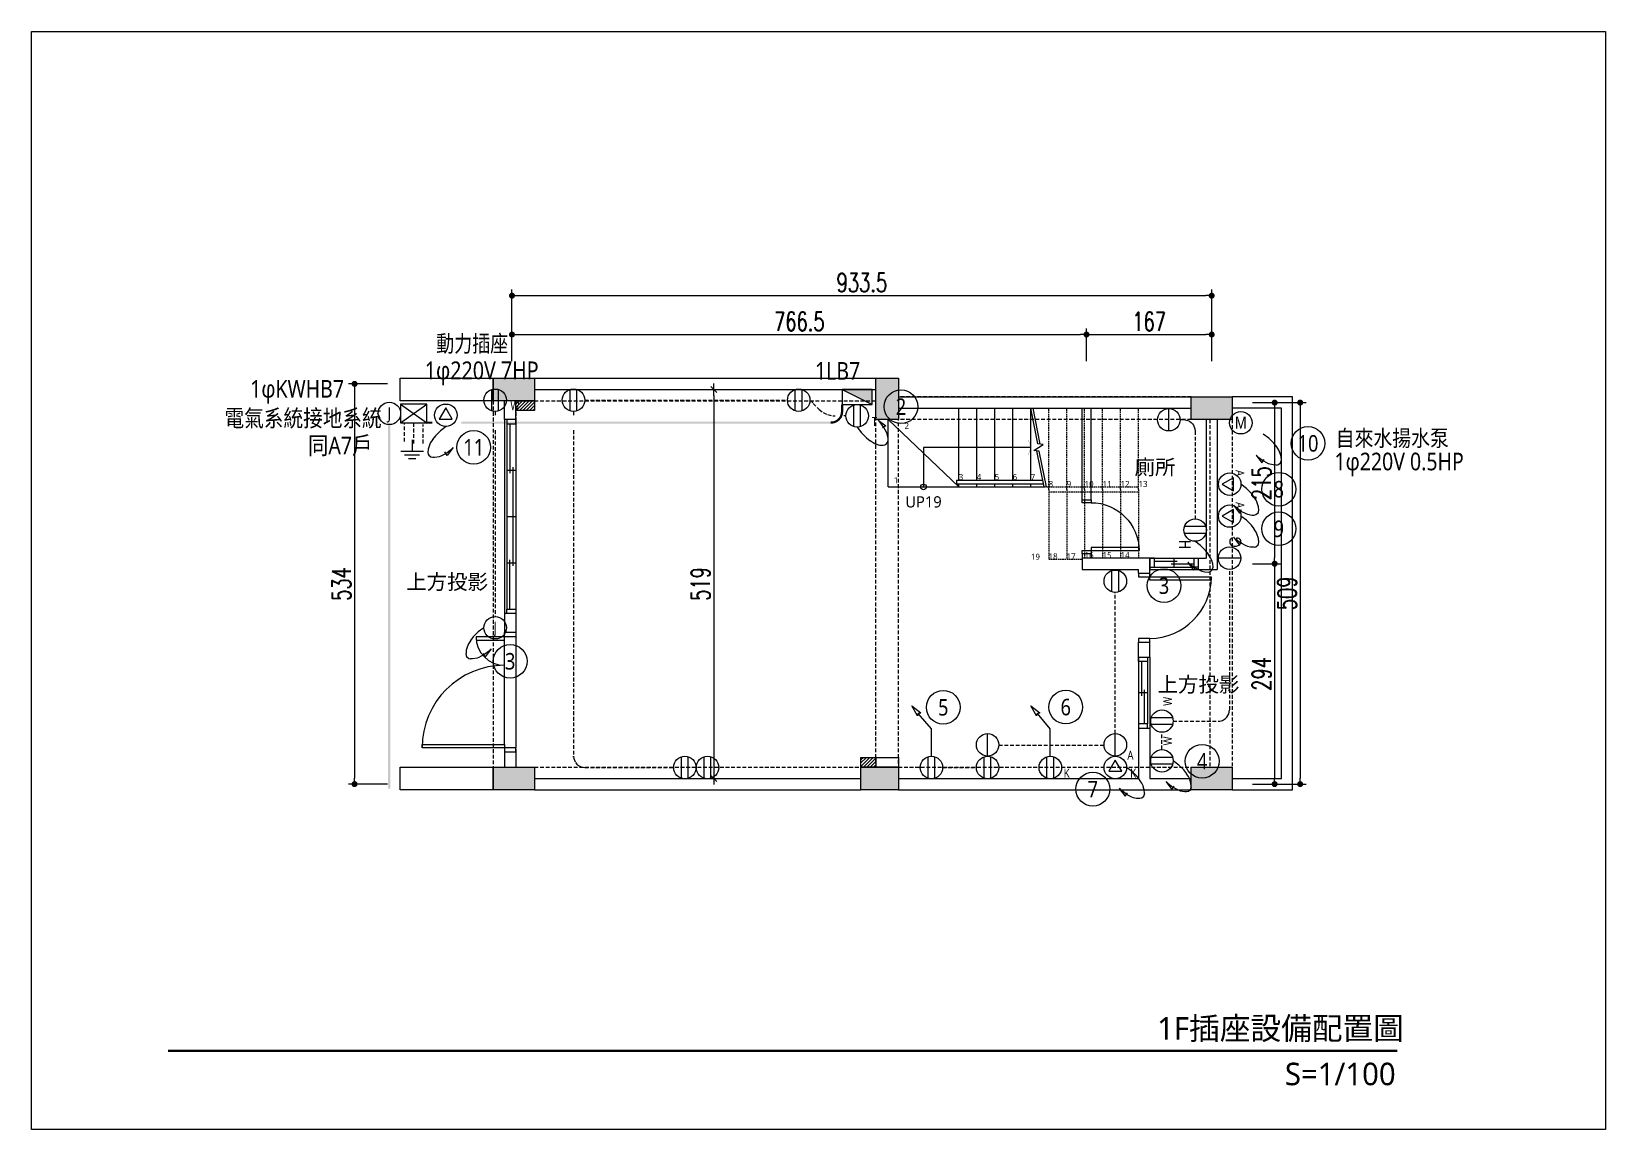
# Model space of a CAD drawing. Header units: inches. Extents: x 19 to 9919, y 324 to 1789.
# Drawn here: x 19 to 2119, y 324 to 1789 of the extents above; entities that cross this region are included whole.
import ezdxf
from ezdxf.enums import TextEntityAlignment as Align

# ---------------------------------------------------------------- set-up
doc = ezdxf.new("R2010")
doc.units = ezdxf.units.IN
doc.header["$LTSCALE"] = 20
doc.header["$MEASUREMENT"] = 0
doc.linetypes.add('11', pattern=[0.15, 0.1, -0.05])
doc.linetypes.add('HIDDEN', pattern=[0.375, 0.25, -0.125])
doc.layers.add('0_梁', color=30, linetype='HIDDEN', plot=False)
for name, color, linetype in [('17_柱', 6, 'Continuous'), ('19_RC牆', 4, 'Continuous'), ('20_裝飾構造物', 2, 'Continuous'), ('21_輕隔間牆', 65, 'Continuous'), ('22_平台、陽台、露台、室內階梯', 3, 'Continuous'), ('24_樑', 7, 'Continuous'), ('26_樓梯、扶手、車道', 3, 'Continuous'), ('31_門窗', 134, 'Continuous'), ('44_空間名稱', 1, 'Continuous'), ('46_文字', 1, 'Continuous'), ('50_其他尺寸', 7, 'Continuous'), ('56_wall 材料_HATCH', 251, 'Continuous'), ('80_截斷線', 7, 'Continuous'), ('DW_Frame', 2, 'Continuous'), ('E-幹線', 2, 'Continuous'), ('E-接地', 1, 'Continuous'), ('E-插座', 3, 'Continuous'), ('E-插座-分路配線', 5, 'Continuous'), ('E-插座-註記', 3, 'Continuous'), ('E-盤箱', 1, 'Continuous'), ('E-註記', 6, 'Continuous'), ('E-迴路編號', 6, 'Continuous')]:
    doc.layers.add(name, color=color, linetype=linetype)
doc.styles.add('CHT', font='msjh.ttc')
doc.styles.add('DimStyUse', font='romans.shx', dxfattribs={"width": 0.7})
doc.styles.get("Standard").update_dxf_attribs({"font": 'Arial.ttf'})
doc.styles.add('TG_NOTE_TEXT', font='simplex.shx', dxfattribs={"width": 0.75, "bigfont": 'chineset.shx'})
doc.styles.add('WJJ', font='')
doc.styles.get('WJJ').set_extended_font_data('Yu Gothic UI Light')
doc.dimstyles.new('DOTM', dxfattribs={"dimtxt": 25, "dimasz": 8, "dimexe": 8, "dimexo": 0.625, "dimgap": 5, "dimtad": 1, "dimdsep": 46, "dimtxsty": 'DimStyUse', "dimblk": 'DOT', "dimcen": 10, "dimdle": 8, "dimazin": 3, "dimtfac": 1, "dimtix": 1, "dimtmove": 2, "dimatfit": 3, "dimfxl": 10, "dimtolj": 1})
doc.dimstyles.new('SLASHM', dxfattribs={"dimtxt": 25, "dimasz": 12, "dimexe": 10, "dimexo": 0.625, "dimgap": 5, "dimtad": 1, "dimdec": 1, "dimdsep": 46, "dimtxsty": 'DimStyUse', "dimblk": 'SLASH', "dimcen": 10, "dimdle": 10, "dimadec": 1, "dimazin": 2, "dimtfac": 1, "dimtix": 1, "dimtmove": 2, "dimatfit": 2, "dimldrblk": 'SLASH', "dimfxl": 1, "dimtolj": 1})

msp = doc.modelspace()

# ---------------------------------------------------------------- texts
at = {"layer": '44_空間名稱', "style": 'WJJ'}
for p in [(573.796, 1054.346), (1576.237, 917.398)]:
    msp.add_text('上方投影', height=20, dxfattribs=at).set_placement(p, align=Align.MIDDLE_CENTER)
at = {"layer": '46_文字', "style": 'WJJ'}
for s, p in [('1F插座設備配置圖', (1521.162, 443.644)), ('S=1/100', (1691.582, 382.765))]:
    msp.add_text(s, height=30, dxfattribs=at).set_placement(p)
at = {"layer": 'E-插座-註記', "style": 'CHT', "width": 0.85}
for s, p in [('W', (664.366, 1289.126)), ('T', (1144.056, 1268.282)), ('K', (1400.298, 799.153)), ('K', (1489.094, 799.153))]:
    msp.add_text(s, height=11.7, dxfattribs=at).set_placement(p, align=Align.MIDDLE_CENTER)
for s, rotation, p in [('A', 270, (1631.528, 1199.496)), ('A', 270, (1631.528, 1156.697)), ('W', 90, (1535.089, 894.896)), ('W', 90, (1535.089, 842.091))]:
    msp.add_text(s, height=11.7, rotation=rotation, dxfattribs=at).set_placement(p, align=Align.MIDDLE_CENTER)
at = {"layer": 'E-註記', "style": 'CHT'}
for s, height, width, p in [('動力插座', 22.2, 0.793, (559.312, 1372.224)), ('1φ220V 7HP', 23.7, 0.85, (544.027, 1336.511)), ('1LB7', 23.5, 0.85, (1064.571, 1335.816)), ('1φKWHB7', 23.5, 0.85, (311.13, 1311.915)), ('電氣系統接地系統', 22.6, 0.85, (276.945, 1272.728)), ('自來水揚水泵', 21.7, 0.85, (1759.371, 1246.048)), ('同A7戶', 23.5, 0.85, (388.206, 1236.321)), ('1φ220V 0.5HP', 23.5, 0.85, (1757.703, 1214.921))]:
    msp.add_text(s, height=height, dxfattribs=dict(at, width=width)).set_placement(p, align=Align.MIDDLE_LEFT)
at = {"layer": 'E-註記', "style": 'CHT', "width": 0.85}
msp.add_text('A', height=11.7, dxfattribs=at).set_placement((1485.481, 823.054), align=Align.MIDDLE_CENTER)

# ---------------------------------------------------------------- blocks, each defined once
blk = doc.blocks.new('A$Cc6de7170')
at = {"layer": '56_wall 材料_HATCH'}
h = blk.add_hatch(color=256, dxfattribs=at)
h.dxf.hatch_style = 1
h.paths.add_polyline_path([(55, 549), (55, 519), (0, 519), (0, 549)])
h = blk.add_hatch(color=256, dxfattribs=at)
h.dxf.hatch_style = 1
h.paths.add_polyline_path([(540.5, 494), (510.5, 494), (510.5, 549), (540.5, 549)])
h = blk.add_hatch(color=256, dxfattribs=at)
h.dxf.hatch_style = 1
h.paths.add_polyline_path([(986, 524), (986, 494), (931, 494), (931, 524)])
h = blk.add_hatch(color=256, dxfattribs=at)
h.dxf.hatch_style = 1
h.paths.add_polyline_path([(55, 30), (55, 0), (0, 0), (0, 30)])
h = blk.add_hatch(color=256, dxfattribs=at)
h.dxf.hatch_style = 1
h.paths.add_polyline_path([(540.5, 30), (540.5, 0), (490.5, 0), (490.5, 30)])
h = blk.add_hatch(color=256, dxfattribs=at)
h.dxf.hatch_style = 1
h.paths.add_polyline_path([(986, 30), (986, 0), (931, 0), (931, 30)])
at = {"layer": '17_柱'}
for points in [[(55, 549), (55, 519), (0, 519), (0, 549)], [(540.5, 494), (510.5, 494), (510.5, 549), (540.5, 549)], [(986, 524), (986, 494), (931, 494), (931, 524)], [(55, 30), (55, 0), (0, 0), (0, 30)], [(540.5, 30), (540.5, 0), (490.5, 0), (490.5, 30)], [(986, 30), (986, 0), (931, 0), (931, 30)]]:
    blk.add_lwpolyline(points, close=True, dxfattribs=at)
blk = doc.blocks.new('_Dot')
at = {"color": 0, "linetype": 'ByBlock', "lineweight": -2}
blk.add_line((-0.5, 0), (-1, 0), dxfattribs=at)
at = {"color": 0, "linetype": 'ByBlock', "const_width": 0.5}
blk.add_lwpolyline([(-0.25, 0, 1), (0.25, 0, 1)], format="xyb", close=True, dxfattribs=at)
blk = doc.blocks.new('*D89')
at = {"layer": '50_其他尺寸', "color": 0, "lineweight": -2}
for p, q in [((1648.2, 1293.5), (1685.9, 1293.5)), ((1677.9, 1285.5), (1677.9, 1086.5)), ((1648.2, 1078.5), (1685.9, 1078.5))]:
    blk.add_line(p, q, dxfattribs=at)
at = {"layer": 'Defpoints', "color": 0}
for p in [(1648.2, 1293.5), (1648.2, 1078.5), (1677.9, 1078.5)]:
    blk.add_point(p, dxfattribs=at)
at = {"layer": '50_其他尺寸', "color": 0, "lineweight": -2, "xscale": 8, "yscale": 8, "zscale": 8}
for p, rotation in [((1677.9, 1293.5), 90), ((1677.9, 1078.5), 270)]:
    blk.add_blockref('_Dot', p, dxfattribs=dict(at, rotation=rotation))
at = {"layer": '50_其他尺寸', "color": 225, "insert": (1660.4, 1186), "char_height": 25, "attachment_point": 5, "rotation": 90, "style": 'DimStyUse'}
blk.add_mtext('\\A1;215', dxfattribs=at)
blk = doc.blocks.new('*D90')
at = {"layer": '50_其他尺寸', "color": 0, "lineweight": -2}
for p, q in [((1648.2, 1078.5), (1685.9, 1078.5)), ((1677.9, 1070.5), (1677.9, 792.5)), ((1648.2, 784.5), (1685.9, 784.5))]:
    blk.add_line(p, q, dxfattribs=at)
at = {"layer": 'Defpoints', "color": 0}
for p in [(1648.2, 1078.5), (1648.2, 784.5), (1677.9, 784.5)]:
    blk.add_point(p, dxfattribs=at)
at = {"layer": '50_其他尺寸', "color": 0, "lineweight": -2, "xscale": 8, "yscale": 8, "zscale": 8}
for p, rotation in [((1677.9, 1078.5), 90), ((1677.9, 784.5), 270)]:
    blk.add_blockref('_Dot', p, dxfattribs=dict(at, rotation=rotation))
at = {"layer": '50_其他尺寸', "color": 225, "insert": (1660.4, 931.5), "char_height": 25, "attachment_point": 5, "rotation": 90, "style": 'DimStyUse'}
blk.add_mtext('\\A1;294', dxfattribs=at)
blk = doc.blocks.new('*D91')
at = {"layer": '50_其他尺寸', "color": 0, "lineweight": -2}
for p, q in [((494.1, 1318.5), (442.4, 1318.5)), ((450.4, 1310.5), (450.4, 792.5)), ((494.1, 784.5), (442.4, 784.5))]:
    blk.add_line(p, q, dxfattribs=at)
at = {"layer": 'Defpoints', "color": 0}
for p in [(494.1, 1318.5), (450.4, 784.5), (494.1, 784.5)]:
    blk.add_point(p, dxfattribs=at)
at = {"layer": '50_其他尺寸', "color": 0, "lineweight": -2, "xscale": 8, "yscale": 8, "zscale": 8}
for p, rotation in [((450.4, 1318.5), 90), ((450.4, 784.5), 270)]:
    blk.add_blockref('_Dot', p, dxfattribs=dict(at, rotation=rotation))
at = {"layer": '50_其他尺寸', "color": 225, "insert": (432.9, 1051.5), "char_height": 25, "attachment_point": 5, "rotation": 90, "style": 'DimStyUse'}
blk.add_mtext('\\A1;534', dxfattribs=at)
blk = doc.blocks.new('*D96')
at = {"layer": '50_其他尺寸', "color": 0, "lineweight": -2}
for p, q in [((1682.2, 1293.5), (1720, 1293.5)), ((1712, 1285.5), (1712, 792.5)), ((1675.9, 784.5), (1720, 784.5))]:
    blk.add_line(p, q, dxfattribs=at)
at = {"layer": 'Defpoints', "color": 0}
for p in [(1682.2, 1293.5), (1675.9, 784.5), (1712, 784.5)]:
    blk.add_point(p, dxfattribs=at)
at = {"layer": '50_其他尺寸', "color": 0, "lineweight": -2, "xscale": 8, "yscale": 8, "zscale": 8}
for p, rotation in [((1712, 1293.5), 90), ((1712, 784.5), 270)]:
    blk.add_blockref('_Dot', p, dxfattribs=dict(at, rotation=rotation))
at = {"layer": '50_其他尺寸', "color": 225, "insert": (1694.5, 1039), "char_height": 25, "attachment_point": 5, "rotation": 90, "style": 'DimStyUse'}
blk.add_mtext('\\A1;509', dxfattribs=at)
blk = doc.blocks.new('*D86')
at = {"layer": '50_其他尺寸', "color": 0, "lineweight": -2}
for p, q in [((660.4, 1349), (660.4, 1392.3)), ((1426.9, 1349), (1426.9, 1392.3)), ((668.4, 1384.3), (1418.9, 1384.3))]:
    blk.add_line(p, q, dxfattribs=at)
at = {"layer": 'Defpoints', "color": 0}
for p in [(1426.9, 1384.3), (660.4, 1349), (1426.9, 1349)]:
    blk.add_point(p, dxfattribs=at)
at = {"layer": '50_其他尺寸', "color": 0, "lineweight": -2, "xscale": 8, "yscale": 8, "zscale": 8, "rotation": 180}
blk.add_blockref('_Dot', (660.4, 1384.3), dxfattribs=at)
at = {"layer": '50_其他尺寸', "color": 0, "lineweight": -2, "xscale": 8, "yscale": 8, "zscale": 8}
blk.add_blockref('_Dot', (1426.9, 1384.3), dxfattribs=at)
at = {"layer": '50_其他尺寸', "color": 225, "insert": (1043.7, 1401.8), "char_height": 25, "attachment_point": 5, "style": 'DimStyUse'}
blk.add_mtext('\\A1;766.5', dxfattribs=at)
blk = doc.blocks.new('*D87')
at = {"layer": '50_其他尺寸', "color": 0, "lineweight": -2}
for p, q in [((1426.9, 1349), (1426.9, 1392.3)), ((1593.9, 1349), (1593.9, 1392.3)), ((1434.9, 1384.3), (1585.9, 1384.3))]:
    blk.add_line(p, q, dxfattribs=at)
at = {"layer": 'Defpoints', "color": 0}
for p in [(1593.9, 1384.3), (1426.9, 1349), (1593.9, 1349)]:
    blk.add_point(p, dxfattribs=at)
at = {"layer": '50_其他尺寸', "color": 0, "lineweight": -2, "xscale": 8, "yscale": 8, "zscale": 8, "rotation": 180}
blk.add_blockref('_Dot', (1426.9, 1384.3), dxfattribs=at)
at = {"layer": '50_其他尺寸', "color": 0, "lineweight": -2, "xscale": 8, "yscale": 8, "zscale": 8}
blk.add_blockref('_Dot', (1593.9, 1384.3), dxfattribs=at)
at = {"layer": '50_其他尺寸', "color": 225, "insert": (1510.4, 1401.8), "char_height": 25, "attachment_point": 5, "style": 'DimStyUse'}
blk.add_mtext('\\A1;167', dxfattribs=at)
blk = doc.blocks.new('*D88')
at = {"layer": '50_其他尺寸', "color": 0, "lineweight": -2}
for p, q in [((660.4, 1349), (660.4, 1444.2)), ((668.4, 1436.2), (1585.9, 1436.2)), ((1593.9, 1349), (1593.9, 1444.2))]:
    blk.add_line(p, q, dxfattribs=at)
at = {"layer": 'Defpoints', "color": 0}
for p in [(1593.9, 1436.2), (660.4, 1349), (1593.9, 1349)]:
    blk.add_point(p, dxfattribs=at)
at = {"layer": '50_其他尺寸', "color": 0, "lineweight": -2, "xscale": 8, "yscale": 8, "zscale": 8, "rotation": 180}
blk.add_blockref('_Dot', (660.4, 1436.2), dxfattribs=at)
at = {"layer": '50_其他尺寸', "color": 0, "lineweight": -2, "xscale": 8, "yscale": 8, "zscale": 8}
blk.add_blockref('_Dot', (1593.9, 1436.2), dxfattribs=at)
at = {"layer": '50_其他尺寸', "color": 225, "insert": (1127.2, 1453.7), "char_height": 25, "attachment_point": 5, "style": 'DimStyUse'}
blk.add_mtext('\\A1;933.5', dxfattribs=at)
blk = doc.blocks.new('*U56')
at = {"color": 0}
for p, q in [((-5, -15), (-5, 0)), ((87, -15), (87, 0))]:
    blk.add_line(p, q, dxfattribs=at)
blk.add_lwpolyline([(0, 0), (0, 82), (4.4, 82), (4.4, 0)], close=True, dxfattribs=at)
blk.add_arc((0, 0), 82, 0, 90, dxfattribs=at)
at = {"layer": 'DW_Frame'}
for points in [[(-5, -15), (0, -15), (0, 0), (-5, 0)], [(87, 0), (82, 0), (82, -15), (87, -15)]]:
    blk.add_lwpolyline(points, dxfattribs=at)
at = {"color": 0, "style": 'TG_NOTE_TEXT', "width": 0.5, "flags": 1}
for tag, height, p in [('WH', 20, (90.3, 5)), ('DESC', 10, (26, 5))]:
    blk.add_attdef(tag, text='', height=height, dxfattribs=at).set_placement(p, align=Align.BOTTOM_LEFT)
for tag, p in [('NO', (-5, 5)), ('TYPE', (26, 5))]:
    blk.add_attdef(tag, text='', height=10, dxfattribs=at).set_placement(p, align=Align.BOTTOM_RIGHT)
blk = doc.blocks.new('*U11')
at = {"color": 0}
for p, q in [((0, 15), (0, 0)), ((6, 15), (59, 15)), ((6, 11), (36.5, 11)), ((6, 3), (59, 3)), ((59, 7), (28.5, 7)), ((32.5, 3), (32.5, 15))]:
    blk.add_line(p, q, dxfattribs=at)
at = {"layer": 'DW_Frame'}
for points in [[(0, 3), (6, 3), (6, 15), (0, 15)], [(65, 3), (59, 3), (59, 15), (65, 15)]]:
    blk.add_lwpolyline(points, dxfattribs=at)
blk = doc.blocks.new('*U64')
at = {"color": 0}
for p, q in [((-4, -12), (-4, 0)), ((68, -12), (68, 0))]:
    blk.add_line(p, q, dxfattribs=at)
blk.add_lwpolyline([(0, 0), (0, 64), (4.4, 64), (4.4, 0)], close=True, dxfattribs=at)
blk.add_arc((0, 0), 64, 0, 90, dxfattribs=at)
at = {"layer": 'DW_Frame'}
for points in [[(-4, -12), (0, -12), (0, 0), (-4, 0)], [(68, 0), (64, 0), (64, -12), (68, -12)]]:
    blk.add_lwpolyline(points, dxfattribs=at)
at = {"color": 0, "style": 'TG_NOTE_TEXT', "width": 0.5, "flags": 1}
for tag, height, p in [('WH', 20, (72.3, 5)), ('DESC', 10, (17, 5))]:
    blk.add_attdef(tag, text='', height=height, dxfattribs=at).set_placement(p, align=Align.BOTTOM_LEFT)
for tag, p in [('NO', (-5, 5)), ('TYPE', (17, 5))]:
    blk.add_attdef(tag, text='', height=10, dxfattribs=at).set_placement(p, align=Align.BOTTOM_RIGHT)
blk = doc.blocks.new('*U54')
at = {"color": 0}
for p, q in [((0, -15), (0, 0)), ((6, -3), (89, -3)), ((6, -11), (51.5, -11)), ((6, -15), (89, -15)), ((89, -7), (43.5, -7)), ((47.5, -3), (47.5, -15))]:
    blk.add_line(p, q, dxfattribs=at)
at = {"layer": 'DW_Frame'}
for points in [[(0, -3), (6, -3), (6, -15), (0, -15)], [(95, -3), (89, -3), (89, -15), (95, -15)]]:
    blk.add_lwpolyline(points, dxfattribs=at)
blk = doc.blocks.new('*U55')
at = {"color": 0}
for p, q in [((-6, -15), (-6, 0)), ((154, -15), (154, 0))]:
    blk.add_line(p, q, dxfattribs=at)
for points in [[(0, 0), (0, 110), (4.375, 110), (4.375, 0)], [(148, 0), (148, 38), (143.625, 38), (143.625, 0)]]:
    blk.add_lwpolyline(points, close=True, dxfattribs=at)
for centre, radius, start, end in [((0, 0), 110, 0, 90), ((148, 0), 38, 90, 180)]:
    blk.add_arc(centre, radius, start, end, dxfattribs=at)
at = {"layer": 'DW_Frame'}
for points in [[(-6, -15), (0, -15), (0, 0), (-6, 0)], [(154, -15), (148, -15), (148, 0), (154, 0)]]:
    blk.add_lwpolyline(points, dxfattribs=at)
at = {"color": 0, "style": 'TG_NOTE_TEXT', "width": 0.5, "flags": 1}
blk.add_attdef('WH', text='', height=20, dxfattribs=at).set_placement((153, 5), align=Align.BOTTOM_LEFT)
at = {"color": 0, "width": 0.5, "flags": 1}
for tag, p in [('NO', (-5, 5)), ('TYPE', (24.375, 5))]:
    blk.add_attdef(tag, text='', height=10, dxfattribs=at).set_placement(p, align=Align.BOTTOM_RIGHT)
blk.add_attdef('DESC', text='', height=10, dxfattribs=at).set_placement((24.375, 5), align=Align.BOTTOM_LEFT)
blk = doc.blocks.new('*U57')
at = {"color": 0}
for p, q in [((0, -15), (0, 0)), ((6, -3), (253, -3)), ((6, -7), (71.75, -7)), ((6, -15), (253, -15)), ((63.75, -11), (195.25, -11)), ((67.75, -3), (67.75, -15)), ((129.5, -3), (129.5, -15)), ((253, -7), (187.25, -7)), ((191.25, -3), (191.25, -15))]:
    blk.add_line(p, q, dxfattribs=at)
at = {"layer": 'DW_Frame'}
for points in [[(0, -3), (6, -3), (6, -15), (0, -15)], [(259, -3), (253, -3), (253, -15), (259, -15)]]:
    blk.add_lwpolyline(points, dxfattribs=at)
blk = doc.blocks.new('A$C6aa8fe67')
at = {"layer": '21_輕隔間牆'}
h = blk.add_hatch(dxfattribs=at)
h.set_pattern_fill('ANSI31', color=256)
h.set_pattern_definition([(45, (2788.9007, -12156.682), (-2.245064, 2.245064), [])])
h.paths.add_polyline_path([(30, 519), (55, 519), (55, 506), (30, 506)])
h = blk.add_hatch(dxfattribs=at)
h.set_pattern_fill('ANSI31', color=256)
h.set_pattern_definition([(45, (2771.4007, -12161.682), (-2.245064, 2.245064), [])])
h.paths.add_polyline_path([(510.5, 43), (490.5, 43), (490.5, 30), (510.5, 30)])
at = {"layer": '19_RC牆'}
for p, q in [((55, 549), (510.5, 549)), ((55, 534), (510.5, 534)), ((15, 494), (15, 519)), ((30, 494), (30, 519)), ((540.5, 524), (931, 524)), ((540.5, 509), (931, 509)), ((30, 494), (15, 494)), ((951, 494), (951, 309)), ((966, 494), (966, 294)), ((785.5, 309), (785.5, 294)), ((876, 309), (785.5, 309)), ((785.5, 294), (861, 294)), ((861, 289), (861, 294)), ((876, 294), (876, 309)), ((876, 289), (876, 294)), ((941, 309), (951, 309)), ((941, 294), (941, 309)), ((941, 294), (966, 294)), ((861, 289), (876, 289)), ((15, 235), (15, 210)), ((30, 235), (15, 235)), ((30, 235), (30, 210)), ((30, 210), (15, 210)), ((861, 197), (876, 197)), ((861, 177), (861, 197)), ((876, 177), (876, 197)), ((861, 177), (876, 177)), ((861, 82), (861, 15)), ((861, 82), (876, 82)), ((876, 82), (876, 15)), ((15, 50), (15, 30)), ((30, 50), (15, 50)), ((30, 50), (30, 30)), ((55, 15), (490.5, 15)), ((55, 0), (490.5, 0)), ((540.5, 15), (861, 15)), ((540.5, 0), (931, 0)), ((876, 15), (931, 15))]:
    blk.add_line(p, q, dxfattribs=at)
at = {"layer": '21_輕隔間牆'}
for p, q in [((785.5, 387), (785.5, 509)), ((797.5, 387), (797.5, 509)), ((785.5, 387), (797.5, 387)), ((785.5, 315), (785.5, 309)), ((785.5, 315), (797.5, 315)), ((797.5, 315), (797.5, 309))]:
    blk.add_line(p, q, dxfattribs=at)
for points in [[(30, 519), (55, 519), (55, 506), (30, 506)], [(490.5, 43), (540.5, 43), (540.5, 30), (490.5, 30)]]:
    blk.add_lwpolyline(points, close=True, dxfattribs=at)
at = {"layer": '22_平台、陽台、露台、室內階梯'}
for p, q in [((1066.5, 524), (986, 524)), ((1051.5, 509), (986, 509)), ((1051.5, 15), (1051.5, 509)), ((1066.5, 0), (1066.5, 524)), ((986, 15), (1051.5, 15)), ((986, 0), (1066.5, 0))]:
    blk.add_line(p, q, dxfattribs=at)
at = {"layer": '24_樑'}
blk.add_line((510.5, 43), (510.5, 30), dxfattribs=at)
at = {"layer": '26_樓梯、扶手、車道'}
for p, q in [((621, 413.2), (621, 509)), ((645, 413.2), (645, 509)), ((669, 413.2), (669, 509)), ((693, 413.2), (693, 509)), ((717, 413.2), (717, 509)), ((527, 404), (527, 494)), ((527, 494), (621, 404)), ((527, 404), (734.9, 404)), ((618, 413.2), (733.1, 413.2)), ((618, 408.2), (734.1, 408.2)), ((621, 404), (621, 408.2)), ((645, 404), (645, 408.2)), ((669, 404), (669, 408.2)), ((693, 404), (693, 408.2)), ((717, 404), (717, 408.2))]:
    blk.add_line(p, q, dxfattribs=at)
at = {"layer": '26_樓梯、扶手、車道', "color": 8, "linetype": '11'}
for p, q in [((741, 400.7), (741, 509)), ((765, 400.7), (765, 509)), ((789, 400.7), (789, 509)), ((813, 400.7), (813, 509)), ((837, 400.7), (837, 509)), ((861, 400.7), (861, 509)), ((734.9, 404), (861, 404)), ((741, 400.7), (741, 307.5)), ((765, 400.7), (765, 307.5)), ((789, 400.7), (789, 309)), ((813, 400.7), (813, 309)), ((837, 400.7), (837, 309)), ((861, 400.7), (861, 309)), ((741, 397.4), (861, 397.4)), ((741, 307.5), (785.5, 307.5))]:
    blk.add_line(p, q, dxfattribs=at)
at = {"layer": '26_樓梯、扶手、車道', "const_width": 0.25}
blk.add_lwpolyline([(713.9, 466.3), (717, 456.5), (713.9, 446.8)], dxfattribs=at)
at = {"layer": '26_樓梯、扶手、車道'}
for points in [[(717, 456.5), (574, 456.5), (574, 404)], [(618, 413.2), (618, 408.2)]]:
    blk.add_lwpolyline(points, dxfattribs=at)
blk.add_circle((574, 404), 3.75, dxfattribs=at)
at = {"layer": '31_門窗'}
for p, q in [((15, 494), (15, 235)), ((30, 494), (30, 235)), ((876, 309), (941, 309)), ((876, 294), (941, 294)), ((15, 60.4), (15, 199.6)), ((30, 204), (30, 56)), ((861, 177), (861, 82)), ((876, 177), (876, 82))]:
    blk.add_line(p, q, dxfattribs=at)
at = {"layer": '80_截斷線'}
for p, q in [((729.7, 461), (720.1, 509)), ((734.9, 404), (725.3, 452.1))]:
    blk.add_line(p, q, dxfattribs=at)
at = {"layer": '80_截斷線', "linetype": 'Continuous'}
blk.add_lwpolyline([(738, 404), (728.5, 451.7), (721.2, 452.8), (733.7, 460.4), (726.5, 461.5), (717, 509)], dxfattribs=at)
at = {"layer": '31_門窗'}
for name, p, xscale, rotation in [('*U57', (15, 494), -1.000000000000004, 90), ('*U64', (797.5, 319), -1, 270)]:
    blk.add_blockref(name, p, dxfattribs=dict(at, xscale=xscale, rotation=rotation))
blk.add_blockref('*U11', (876, 294), dxfattribs=at)
for name, p, rotation in [('*U56', (876, 284), 270), ('*U55', (15, 56), 90), ('*U54', (876, 177), 270)]:
    blk.add_blockref(name, p, dxfattribs=dict(at, rotation=rotation))
at = {"layer": '26_樓梯、扶手、車道', "color": 8, "linetype": '11', "style": 'WJJ'}
for s, p in [('8', (741, 404)), ('9', (765, 404)), ('10', (789, 404)), ('11', (813, 404)), ('12', (837, 404)), ('13', (861, 404)), ('18', (741, 307.5)), ('17', (765, 307.5)), ('16', (789, 309)), ('15', (813, 309)), ('14', (837, 309)), ('19', (717.4, 306.8))]:
    blk.add_text(s, height=8, dxfattribs=at).set_placement(p)
at = {"layer": '44_空間名稱', "style": 'WJJ'}
for s, p in [('廁所', (882.8, 430.4)), ('上方投影', (-61.6, 277.4)), ('上方投影', (940.8, 140.4))]:
    blk.add_text(s, height=20, dxfattribs=at).set_placement(p, align=Align.MIDDLE_CENTER)
at = {"layer": '46_文字', "style": 'WJJ'}
for s, p in [('2', (548.7, 481.5)), ('3', (621, 413.2)), ('4', (645, 413.2)), ('5', (669, 413.2)), ('6', (693, 413.2)), ('7', (717, 413.2)), ('1', (534.3, 408.9))]:
    blk.add_text(s, height=8, dxfattribs=at).set_placement(p)
blk.add_text('UP19', height=15, dxfattribs=at).set_placement((574, 384.1), align=Align.MIDDLE)
blk = doc.blocks.new('A$Cc7273210')
at = {"layer": '0_梁', "color": 0}
for p, q in [((55, 549), (510.5, 549)), ((0, 519), (0, 30)), ((30, 519), (30, 30)), ((55, 519), (510.5, 519)), ((931, 524), (540.5, 524)), ((510.5, 35), (510.5, 494)), ((931, 494), (540.5, 494)), ((540.5, 35), (540.5, 494)), ((956, 494), (956, 30)), ((986, 494), (986, 30)), ((55, 30), (490.5, 30)), ((540.5, 30), (931, 30)), ((55, 0), (490.5, 0)), ((540.5, 0), (931, 0))]:
    blk.add_line(p, q, dxfattribs=at)
blk = doc.blocks.new('SLASH')
at = {"color": 7}
blk.add_line((-1, 0), (1, 0), dxfattribs=at)
at = {"color": 225, "linetype": 'Continuous'}
blk.add_line((-0.5, -0.5), (0.5, 0.5), dxfattribs=at)
blk = doc.blocks.new('*D106')
at = {"layer": '50_其他尺寸', "color": 0, "lineweight": -2}
for p, q in [((918.2, 1311), (937.5, 1311)), ((929.5, 1303), (929.5, 800)), ((918.2, 792), (937.5, 792))]:
    blk.add_line(p, q, dxfattribs=at)
at = {"layer": 'Defpoints', "color": 0}
for p in [(918.2, 1311), (918.2, 792), (929.5, 792)]:
    blk.add_point(p, dxfattribs=at)
at = {"layer": '50_其他尺寸', "color": 0, "lineweight": -2, "xscale": 8, "yscale": 8, "zscale": 8}
for p, rotation in [((929.5, 1311), 90), ((929.5, 792), 270)]:
    blk.add_blockref('SLASH', p, dxfattribs=dict(at, rotation=rotation))
at = {"layer": '50_其他尺寸', "color": 225, "insert": (912, 1051.5), "char_height": 25, "attachment_point": 5, "rotation": 90, "style": 'DimStyUse'}
blk.add_mtext('\\A1;519', dxfattribs=at)
blk = doc.blocks.new('E_PANEL')
h = blk.add_hatch(color=256)
h.dxf.hatch_style = 1
h.paths.add_polyline_path([(-20, 10), (20, 10), (20, -10)])
blk.add_line((-20, 10), (20, -10))
blk.add_lwpolyline([(-20, -10), (20, -10), (20, 10), (-20, 10)], close=True)
blk = doc.blocks.new('E_KWH')
for p, q in [((-17.5, -12.5), (17.5, 12.5)), ((-17.5, 12.5), (17.5, -12.5))]:
    blk.add_line(p, q)
blk.add_lwpolyline([(-17.5, -12.5), (17.5, -12.5), (17.5, 12.5), (-17.5, 12.5)], close=True)
blk = doc.blocks.new('E_GND')
for p, q in [((-15, 0), (15, 0)), ((0, 15), (0, 0)), ((-10, -5), (10, -5)), ((-5, -10), (5, -10))]:
    blk.add_line(p, q)
blk = doc.blocks.new('E_MOTOR')
blk.add_circle((0, 0), 15)
at = {"style": 'CHT', "width": 0.85}
blk.add_text('M', height=16, dxfattribs=at).set_placement((0, 0), align=Align.MIDDLE_CENTER)
blk = doc.blocks.new('E_J')
blk.add_circle((0, 0), 15)
at = {"style": 'CHT', "width": 0.85}
blk.add_text('J', height=16, dxfattribs=at).set_placement((0, 0), align=Align.MIDDLE_CENTER)
blk = doc.blocks.new('E_RECD')
blk.add_lwpolyline([(0, 10), (-8.7, -5), (8.7, -5)], close=True)
blk.add_circle((0, 0), 15)
blk = doc.blocks.new('E_REC2')
for p, q in [((-4.5, -14.3), (-4.5, 14.3)), ((4.5, -14.3), (4.5, 14.3))]:
    blk.add_line(p, q)
blk.add_circle((0, 0), 15)
blk = doc.blocks.new('E_REC1')
blk.add_line((0, -15), (0, 15))
blk.add_circle((0, 0), 15)
blk = doc.blocks.new('E_CKT')
blk.add_circle((0, 0), 22.5)
at = {"style": 'CHT', "width": 0.85}
blk.add_attdef('NO', text='', height=22, dxfattribs=at).set_placement((0, 0), align=Align.MIDDLE_CENTER)

# ---------------------------------------------------------------- dimensions: what is measured, and where the dimension line sits
at = {"layer": '50_其他尺寸'}
for base, p1, p2, picture, middle in [((1593.925, 1436.167), (660.425, 1348.952), (1593.925, 1348.952), '*D88', (1127.175, 1453.667)), ((1426.925, 1384.338), (660.425, 1348.952), (1426.925, 1348.952), '*D86', (1043.675, 1401.838)), ((1593.925, 1384.338), (1426.925, 1348.952), (1593.925, 1348.952), '*D87', (1510.425, 1401.838))]:
    dim = msp.add_linear_dim(base=base, p1=p1, p2=p2, dimstyle='DOTM', override={"dimtxt": 25, "dimasz": 8, "dimexe": 8, "dimexo": 0, "dimgap": 5, "dimdle": 8}, dxfattribs=at)
    dim.commit()
    dim.dimension.update_dxf_attribs({"geometry": picture, "text_midpoint": middle})
for base, p1, p2, dimstyle, picture, middle in [((450.359, 784.489), (494.083, 1318.489), (494.083, 784.489), 'DOTM', '*D91', (432.859, 1051.489)), ((929.517, 791.989), (918.175, 1310.989), (918.175, 791.989), 'SLASHM', '*D106', (912.017, 1051.489)), ((1677.947, 1078.489), (1648.157, 1293.489), (1648.157, 1078.489), 'DOTM', '*D89', (1660.447, 1185.989)), ((1712.022, 784.489), (1682.232, 1293.489), (1675.947, 784.489), 'DOTM', '*D96', (1694.522, 1038.989)), ((1677.947, 784.489), (1648.157, 1078.489), (1648.157, 784.489), 'DOTM', '*D90', (1660.447, 931.489))]:
    dim = msp.add_linear_dim(base=base, p1=p1, p2=p2, angle=90, dimstyle=dimstyle, override={"dimtxt": 25, "dimasz": 8, "dimexe": 8, "dimexo": 0, "dimgap": 5, "dimdle": 8}, dxfattribs=at)
    dim.commit()
    dim.dimension.update_dxf_attribs({"geometry": picture, "text_midpoint": middle})

# ---------------------------------------------------------------- hatches: boundary and pattern name
at = {"layer": 'E-幹線'}
h = msp.add_hatch(color=256, dxfattribs=at)
h.dxf.hatch_style = 1
h.paths.add_polyline_path([(1101.812, 1277.453), (1098.755, 1278.287), (1102.368, 1281.622), (1101.812, 1277.453)])
h = msp.add_hatch(color=256, dxfattribs=at)
h.dxf.hatch_style = 1
h.paths.add_polyline_path([(1098.755, 1278.287), (1102.368, 1281.622), (1099.311, 1281.622), (1098.755, 1278.287)])
h = msp.add_hatch(color=256, dxfattribs=at)
h.dxf.hatch_style = 1
h.paths.add_polyline_path([(1102.368, 1290.793), (1099.311, 1290.793), (1102.368, 1281.622), (1102.368, 1290.793)])
h = msp.add_hatch(color=256, dxfattribs=at)
h.dxf.hatch_style = 1
h.paths.add_polyline_path([(1099.311, 1290.793), (1102.368, 1281.622), (1099.311, 1281.622), (1099.311, 1290.793)])
h = msp.add_hatch(color=256, dxfattribs=at)
h.dxf.hatch_style = 1
h.paths.add_polyline_path([(498.17, 1264.113), (495.113, 1264.113), (498.17, 778.309), (498.17, 1264.113)])
h = msp.add_hatch(color=256, dxfattribs=at)
h.dxf.hatch_style = 1
h.paths.add_polyline_path([(495.113, 1264.113), (498.17, 778.309), (495.113, 778.309), (495.113, 1264.113)])
h = msp.add_hatch(color=256, dxfattribs=at)
h.dxf.hatch_style = 1
h.paths.add_polyline_path([(554.032, 1265.225), (554.032, 1268.282), (546.806, 1265.225), (554.032, 1265.225)])
h = msp.add_hatch(color=256, dxfattribs=at)
h.dxf.hatch_style = 1
h.paths.add_polyline_path([(554.032, 1268.282), (546.806, 1265.225), (546.806, 1268.282), (554.032, 1268.282)])
h = msp.add_hatch(color=256, dxfattribs=at)
h.dxf.hatch_style = 1
h.paths.add_polyline_path([(1085.693, 1265.225), (1085.693, 1268.282), (592.663, 1265.225), (1085.693, 1265.225)])
h = msp.add_hatch(color=256, dxfattribs=at)
h.dxf.hatch_style = 1
h.paths.add_polyline_path([(1085.693, 1268.282), (592.663, 1265.225), (592.663, 1268.282), (1085.693, 1268.282)])
h = msp.add_hatch(color=256, dxfattribs=at)
h.dxf.hatch_style = 1
h.paths.add_polyline_path([(1085.693, 1268.282), (1090.139, 1265.78), (1089.306, 1268.559), (1085.693, 1268.282)])
h = msp.add_hatch(color=256, dxfattribs=at)
h.dxf.hatch_style = 1
h.paths.add_polyline_path([(1085.693, 1265.225), (1085.693, 1268.282), (1090.139, 1265.78), (1085.693, 1265.225)])
h = msp.add_hatch(color=256, dxfattribs=at)
h.dxf.hatch_style = 1
h.paths.add_polyline_path([(1089.306, 1268.559), (1094.03, 1267.448), (1092.641, 1269.949), (1089.306, 1268.559)])
h = msp.add_hatch(color=256, dxfattribs=at)
h.dxf.hatch_style = 1
h.paths.add_polyline_path([(1090.139, 1265.78), (1089.306, 1268.559), (1094.03, 1267.448), (1090.139, 1265.78)])
h = msp.add_hatch(color=256, dxfattribs=at)
h.dxf.hatch_style = 1
h.paths.add_polyline_path([(1092.641, 1269.949), (1097.365, 1269.949), (1095.42, 1272.173), (1092.641, 1269.949)])
h = msp.add_hatch(color=256, dxfattribs=at)
h.dxf.hatch_style = 1
h.paths.add_polyline_path([(1094.03, 1267.448), (1092.641, 1269.949), (1097.365, 1269.949), (1094.03, 1267.448)])
h = msp.add_hatch(color=256, dxfattribs=at)
h.dxf.hatch_style = 1
h.paths.add_polyline_path([(1095.42, 1272.173), (1100.145, 1273.284), (1097.643, 1274.952), (1095.42, 1272.173)])
h = msp.add_hatch(color=256, dxfattribs=at)
h.dxf.hatch_style = 1
h.paths.add_polyline_path([(1097.365, 1269.949), (1095.42, 1272.173), (1100.145, 1273.284), (1097.365, 1269.949)])
h = msp.add_hatch(color=256, dxfattribs=at)
h.dxf.hatch_style = 1
h.paths.add_polyline_path([(1097.643, 1274.952), (1101.812, 1277.453), (1098.755, 1278.287), (1097.643, 1274.952)])
h = msp.add_hatch(color=256, dxfattribs=at)
h.dxf.hatch_style = 1
h.paths.add_polyline_path([(1100.145, 1273.284), (1097.643, 1274.952), (1101.812, 1277.453), (1100.145, 1273.284)])

# ---------------------------------------------------------------- linework, layer by layer
at = {"layer": '20_裝飾構造物'}
for points in [[(635.425, 1325.989), (635.425, 1295.989), (511.425, 1295.989), (511.425, 1325.989)], [(635.425, 806.989), (635.425, 776.989), (511.425, 776.989), (511.425, 806.989)]]:
    msp.add_lwpolyline(points, close=True, dxfattribs=at)
at = {"layer": '46_文字', "const_width": 3}
msp.add_lwpolyline([(201.584, 428.627), (1841.584, 428.627)], dxfattribs=at)
at = {"layer": 'Defpoints'}
msp.add_lwpolyline([(19.328, 1788.65), (2119.328, 1788.65), (2119.328, 323.65), (19.328, 323.65)], close=True, dxfattribs=at)
at = {"layer": 'E-接地', "linetype": 'HIDDEN'}
for points in [[(516.79, 1241.601), (516.79, 1267.17)], [(529.297, 1238.822), (529.297, 1266.614)], [(541.803, 1239.1), (541.803, 1264.113)]]:
    msp.add_lwpolyline(points, dxfattribs=at)
at = {"layer": 'E-插座'}
msp.add_lwpolyline([(1621.245, 1112.646), (1619.855, 1112.091), (1618.465, 1110.701), (1617.91, 1109.311), (1617.91, 1106.254), (1618.465, 1104.865), (1619.855, 1103.475), (1621.245, 1102.641), (1623.468, 1102.085), (1627.081, 1102.085), (1629.304, 1102.641), (1630.694, 1103.475), (1632.083, 1104.865), (1632.917, 1106.254), (1632.917, 1109.311), (1632.083, 1110.701), (1630.694, 1112.091), (1629.304, 1112.646), (1627.081, 1112.646), (1627.081, 1109.311)], dxfattribs=at)
at = {"layer": 'E-插座-分路配線', "linetype": 'HIDDEN'}
for points in [[(637.964, 1281.622), (637.964, 1276.619)], [(742.461, 1281.622), (742.461, 1276.619)], [(757.469, 1296.629), (1027.885, 1296.629)], [(1057.901, 1296.629), (1062.347, 1292.461), (1070.129, 1284.401), (1075.41, 1280.232), (1081.246, 1277.453), (1088.472, 1275.785), (1091.529, 1275.785)], [(1551.765, 1270.783), (1556.767, 1270.783), (1558.435, 1270.505), (1562.047, 1269.671), (1564.271, 1268.559), (1566.494, 1267.17), (1568.162, 1265.225), (1569.551, 1263.279), (1571.497, 1258.554), (1571.775, 1255.497), (1571.775, 1138.771)], [(637.964, 1256.609), (637.964, 1008.149)], [(742.461, 1256.609), (742.461, 820.275), (742.461, 821.664), (742.739, 818.885), (744.963, 813.327), (746.908, 811.103), (749.132, 809.158), (754.69, 806.934), (757.469, 806.657), (876.141, 806.657)], [(1542.593, 868.633), (1604.569, 868.633), (1608.182, 869.466), (1612.351, 871.968), (1614.297, 873.913), (1616.798, 878.082), (1617.909, 883.64), (1617.909, 1070.958)], [(1465.331, 851.957), (1465.331, 1040.109)], [(1527.586, 830.835), (1527.586, 853.625)], [(1309.974, 836.672), (1450.324, 836.672)], [(1234.936, 806.657), (1279.959, 806.657)]]:
    msp.add_lwpolyline(points, dxfattribs=at)
at = {"layer": 'E-插座-分路配線'}
msp.add_lwpolyline([(1105.703, 1275.785), (1103.202, 1275.785)], dxfattribs=at)
at = {"layer": 'E-註記'}
for points in [[(572.374, 1261.611), (564.871, 1256.053), (558.2, 1249.383), (554.31, 1244.381), (554.588, 1244.103), (551.808, 1240.212), (550.697, 1237.988), (548.473, 1231.596), (548.195, 1227.149), (548.751, 1224.648), (549.307, 1223.537), (552.086, 1221.035), (554.588, 1220.479), (556.811, 1220.479), (563.481, 1221.591), (565.704, 1222.425), (572.096, 1225.76), (579.6, 1231.318), (581.824, 1233.542)], [(1120.989, 1260.778), (1126.547, 1253.274), (1133.217, 1246.604), (1138.22, 1242.713), (1138.22, 1242.991), (1142.11, 1240.212), (1144.334, 1239.1), (1150.726, 1236.877), (1155.451, 1236.599), (1157.952, 1237.155), (1159.064, 1237.71), (1161.565, 1240.49), (1162.121, 1242.991), (1162.121, 1245.492), (1161.009, 1251.884), (1160.731, 1251.884), (1159.897, 1254.108), (1156.562, 1260.5), (1151.004, 1268.004), (1148.781, 1270.227)], [(1148.781, 1270.227), (1159.342, 1262.445), (1154.895, 1259.666)], [(1653.205, 1223.537), (1655.429, 1221.313), (1662.933, 1215.755), (1669.325, 1212.42), (1671.548, 1211.586), (1675.995, 1210.752), (1680.442, 1210.474), (1680.442, 1210.196), (1682.943, 1210.752), (1685.722, 1213.253), (1686.278, 1214.365), (1686.834, 1216.866), (1686.556, 1221.591), (1685.166, 1225.76), (1685.444, 1225.76), (1683.499, 1230.207), (1680.719, 1234.375), (1676.829, 1239.378), (1670.158, 1246.048), (1662.655, 1251.606)], [(581.824, 1233.542), (574.042, 1222.981), (570.985, 1227.705)], [(1653.205, 1223.537), (1660.987, 1212.975), (1664.044, 1217.422)], [(1623.19, 1156.836), (1625.413, 1154.612), (1632.917, 1149.054), (1632.917, 1148.776), (1639.309, 1145.441), (1641.533, 1144.607), (1647.925, 1143.495), (1650.426, 1143.495), (1652.927, 1144.051), (1655.707, 1146.553), (1656.262, 1147.664), (1656.818, 1150.166), (1656.54, 1154.612), (1654.317, 1161.282), (1653.205, 1163.506), (1650.426, 1167.397), (1650.704, 1167.397), (1646.813, 1172.399), (1640.143, 1179.069), (1632.639, 1184.628)], [(1623.19, 1156.558), (1630.972, 1145.997), (1633.751, 1150.721)], [(1623.19, 1114.036), (1625.413, 1111.813), (1632.917, 1106.254), (1639.309, 1102.919), (1641.533, 1102.085), (1645.702, 1101.252), (1650.148, 1100.974), (1650.426, 1100.696), (1652.927, 1101.252), (1655.707, 1103.753), (1656.262, 1104.865), (1656.818, 1107.366), (1656.54, 1112.091), (1654.317, 1118.483), (1653.205, 1120.706), (1650.426, 1124.597), (1650.704, 1124.875), (1646.813, 1129.877), (1640.143, 1136.547), (1632.639, 1142.106)], [(1623.19, 1114.036), (1630.972, 1103.475), (1633.751, 1107.922)], [(1550.653, 1108.2), (1565.661, 1108.2)], [(1565.661, 1100.14), (1550.653, 1100.14)], [(1558.435, 1108.2), (1558.435, 1100.14)], [(1562.047, 1080.686), (1564.271, 1078.462), (1571.775, 1072.904), (1580.668, 1068.457), (1584.837, 1067.623), (1589.284, 1067.345), (1591.785, 1067.901), (1594.564, 1070.403), (1595.12, 1071.514), (1595.676, 1074.015), (1595.398, 1078.462), (1594.008, 1082.909), (1592.063, 1087.356), (1589.284, 1091.247), (1589.562, 1091.247), (1585.671, 1096.249), (1579.001, 1102.919), (1571.497, 1108.478)], [(1562.047, 1080.686), (1569.829, 1070.125), (1572.886, 1074.571)], [(622.956, 993.141), (615.452, 987.582), (608.782, 980.912), (604.891, 975.91), (605.169, 975.632), (602.39, 971.741), (600.444, 967.294), (600.722, 967.294), (599.333, 963.125), (599.055, 958.679), (598.777, 958.401), (599.333, 955.899), (599.889, 954.788), (602.668, 952.287), (605.169, 951.731), (605.447, 952.009), (607.67, 952.009), (614.34, 953.12), (616.564, 953.954), (622.956, 957.289), (630.182, 962.847), (632.405, 965.071)], [(632.683, 965.071), (624.623, 954.51), (621.844, 958.957)], [(1201.307, 875.581), (1193.804, 888.921), (1205.754, 879.471), (1202.419, 878.916), (1205.754, 879.471)], [(1360.278, 875.581), (1352.774, 888.921), (1364.724, 879.471), (1361.389, 878.916), (1364.724, 879.471)], [(1219.928, 821.664), (1219.928, 858.072), (1202.419, 878.916), (1201.863, 878.36), (1201.307, 875.581)], [(1378.62, 821.664), (1378.62, 858.072), (1361.389, 878.916), (1360.834, 878.36), (1360.278, 875.581)], [(1470.89, 778.865), (1473.113, 776.641), (1480.617, 771.083), (1480.617, 770.805), (1487.009, 767.47), (1489.233, 766.636), (1493.401, 765.802), (1498.126, 765.524), (1500.627, 766.08), (1503.406, 768.581), (1503.962, 769.693), (1504.518, 772.194), (1504.24, 772.194), (1503.962, 776.641), (1502.573, 780.81), (1502.851, 781.088), (1500.905, 785.535), (1498.126, 789.425), (1498.404, 789.425), (1494.513, 794.428), (1487.843, 801.098), (1480.339, 806.657)], [(1533.144, 787.758), (1535.367, 785.535), (1540.37, 781.644), (1542.871, 779.976), (1549.263, 776.641), (1551.487, 775.807), (1551.487, 775.529), (1557.879, 774.418), (1560.38, 774.418), (1562.881, 774.974), (1565.661, 777.475), (1566.216, 778.587), (1566.772, 781.088), (1566.494, 781.366), (1566.216, 785.813), (1564.827, 789.981), (1565.105, 789.981), (1563.159, 794.428), (1560.38, 798.319), (1560.658, 798.319), (1556.767, 803.321), (1550.097, 809.991), (1542.593, 815.55)], [(1470.612, 778.587), (1478.671, 768.303), (1481.451, 772.75)], [(1532.866, 787.758), (1540.926, 777.197), (1543.705, 781.644)]]:
    msp.add_lwpolyline(points, dxfattribs=at)

# ---------------------------------------------------------------- block references
msp.add_blockref('A$C6aa8fe67', (635.425, 776.989))
at = {"layer": '0_梁'}
msp.add_blockref('A$Cc7273210', (635.425, 776.989), dxfattribs=at)
at = {"layer": '17_柱'}
msp.add_blockref('A$Cc6de7170', (635.425, 776.989), dxfattribs=at)
at = {"layer": 'E-幹線'}
for p in [(496.78, 1279.121), (637.964, 993.141)]:
    msp.add_blockref('E_J', p, dxfattribs=at)
at = {"layer": 'E-接地'}
msp.add_blockref('E_GND', (527.212, 1228.817), dxfattribs=at)
at = {"layer": 'E-插座'}
for name, p in [('E_REC2', (637.964, 1296.629)), ('E_REC2', (742.461, 1296.629)), ('E_REC2', (1042.893, 1296.629)), ('E_RECD', (572.097, 1276.619)), ('E_REC2', (1120.989, 1275.785)), ('E_REC1', (1536.757, 1270.644)), ('E_MOTOR', (1632.778, 1266.614)), ('E_REC2', (1465.331, 1055.117)), ('E_REC1', (1294.966, 836.811)), ('E_REC1', (1465.331, 836.811)), ('E_REC2', (891.149, 806.657)), ('E_REC2', (921.164, 806.657)), ('E_REC2', (1219.928, 806.657)), ('E_REC2', (1294.966, 806.657)), ('E_REC2', (1378.62, 806.657)), ('E_RECD', (1465.331, 806.657))]:
    msp.add_blockref(name, p, dxfattribs=at)
at = {"layer": 'E-插座', "rotation": 90}
for name, p in [('E_RECD', (1617.91, 1184.628)), ('E_RECD', (1617.91, 1142.106)), ('E_REC2', (1571.775, 1123.485)), ('E_REC1', (1617.77, 1085.966)), ('E_REC2', (1527.586, 868.633)), ('E_REC2', (1527.586, 815.55))]:
    msp.add_blockref(name, p, dxfattribs=at)
at = {"layer": 'E-盤箱'}
for name, p in [('E_PANEL', (1120.85, 1300.798)), ('E_KWH', (529.297, 1279.12))]:
    msp.add_blockref(name, p, dxfattribs=at)
at = {"layer": 'E-迴路編號'}
for p, values in [((1179.352, 1288.014), {'NO': '2'}), ((1722.407, 1239.1), {'NO': '10'}), ((609.338, 1233.819), {'NO': '11'}), ((1683.499, 1177.958), {'NO': '8'}), ((1683.499, 1125.153), {'NO': '9'}), ((1530.365, 1049.281), {'NO': '3'}), ((657.974, 948.396), {'NO': '3'}), ((1235.769, 886.975), {'NO': '5'}), ((1399.186, 887.253), {'NO': '6'}), ((1581.224, 814.994), {'NO': '4'}), ((1435.316, 777.753), {'NO': '7'})]:
    msp.add_blockref('E_CKT', p, dxfattribs=at).add_auto_attribs(values)

msp.set_redraw_order([(e.dxf.handle, doc.entitydb.next_handle()) for e in msp.query("TEXT MTEXT ATTDEF DIMENSION ARC_DIMENSION")])  # texts and dimensions are drawn at this point

doc.saveas('drawing.dxf')
